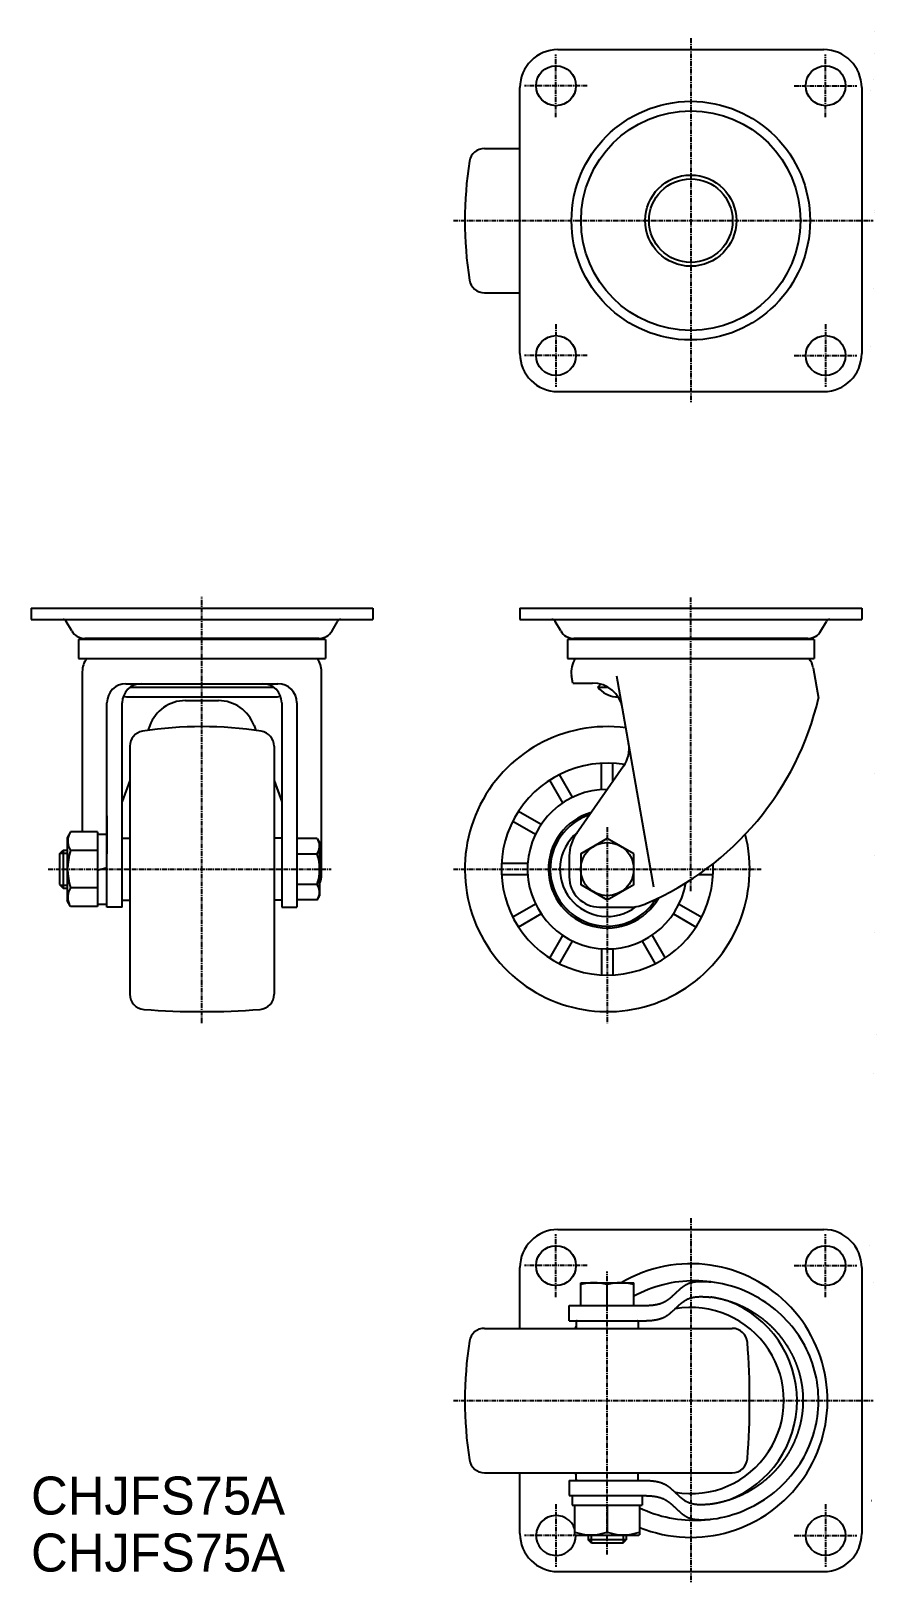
# Model space of a CAD drawing. Extents: x -2184 to -1961, y -355 to 53.
import ezdxf

# ---------------------------------------------------------------- set-up
doc = ezdxf.new("R2010")
doc.units = 0
doc.linetypes.add('CENTER', pattern=[2, 1.25, -0.25, 0.25, -0.25])
doc.layers.get('0').update_dxf_attribs({"linetype": 'CONTINUOUS'})
doc.layers.add('CENTER', color=1, linetype='CENTER')

msp = doc.modelspace()

# ---------------------------------------------------------------- texts
at = {"color": 7, "linetype": 'CONTINUOUS'}
for p in [(-2183.56, -336.95), (-2183.56, -351.95)]:
    msp.add_text('CHJFS75A', height=10, dxfattribs=at).set_placement(p)

# ---------------------------------------------------------------- linework, layer by layer
at = {"color": 7, "linetype": 'CONTINUOUS'}
for p, q in [((-2044.83, 48.54), (-1974.83, 48.54)), ((-2054.83, -31.46), (-2054.83, 38.54)), ((-1964.83, 38.54), (-1964.83, -31.46)), ((-2064.15, 22.54), (-2054.83, 22.54)), ((-2064.15, -15.46), (-2054.83, -15.46)), ((-2044.83, -41.46), (-1974.83, -41.46)), ((-2183.56, -98.41), (-2093.56, -98.41)), ((-2183.56, -98.41), (-2183.56, -101.41)), ((-2183.56, -101.41), (-2093.56, -101.41)), ((-2172.83, -104.41), (-2174.28, -101.91)), ((-2104.3, -104.41), (-2102.85, -101.91)), ((-2093.56, -98.41), (-2093.56, -101.41)), ((-2054.83, -98.41), (-1964.83, -98.41)), ((-2054.83, -98.41), (-2054.83, -101.41)), ((-2054.83, -101.41), (-1964.83, -101.41)), ((-2044.09, -104.41), (-2045.54, -101.91)), ((-1975.56, -104.41), (-1974.12, -101.91)), ((-1964.83, -98.41), (-1964.83, -101.41)), ((-2106.06, -106.69), (-2171.07, -106.69)), ((-2171.07, -106.69), (-2171.07, -111.69)), ((-2107.76, -106.41), (-2169.37, -106.41)), ((-2166.28, -106.41), (-2166.57, -106.69)), ((-2110.84, -106.41), (-2110.56, -106.69)), ((-2106.06, -106.69), (-2106.06, -111.69)), ((-1977.32, -106.69), (-2042.33, -106.69)), ((-2042.33, -106.69), (-2042.33, -111.69)), ((-1979.02, -106.41), (-2040.63, -106.41)), ((-2037.55, -106.41), (-2037.83, -106.69)), ((-1982.11, -106.41), (-1981.82, -106.69)), ((-1977.32, -106.69), (-1977.32, -111.69)), ((-2171.07, -111.69), (-2106.06, -111.69)), ((-2042.33, -111.69), (-1977.32, -111.69)), ((-1977.62, -114.11), (-1976.2, -122.15)), ((-2170.06, -115.15), (-2170.06, -157.3)), ((-2158.56, -118.32), (-2118.56, -118.32)), ((-2107.06, -168.48), (-2107.06, -115.15)), ((-2040.88, -118.15), (-2041.22, -116.19)), ((-2040.88, -118.15), (-2035.71, -118.15)), ((-2019.53, -171.82), (-2029.32, -116.29)), ((-2157.61, -121.81), (-2119.51, -121.81)), ((-2157.48, -119.26), (-2119.65, -119.26)), ((-2034.33, -119.26), (-2033.52, -118.46)), ((-2034.33, -119.26), (-2033.83, -119.76)), ((-2034.33, -119.26), (-2031.64, -119.26)), ((-2163.56, -177.11), (-2163.56, -123.32)), ((-2159.56, -177.11), (-2159.56, -123.32)), ((-2142.91, -122.76), (-2134.22, -122.76)), ((-2117.56, -123.32), (-2117.56, -177.11)), ((-2113.56, -123.32), (-2113.56, -177.11)), ((-2152.3, -129.34), (-2152.77, -130.63)), ((-2124.82, -129.34), (-2124.36, -130.63)), ((-2157.56, -134.79), (-2157.56, -200.04)), ((-2119.56, -134.79), (-2119.56, -200.04)), ((-2044.47, -142.21), (-2041.03, -148.18)), ((-2027.52, -140.03), (-2040.02, -157.88)), ((-2033.33, -146.17), (-2033.33, -139.26)), ((-2030.33, -144.03), (-2030.33, -139.26)), ((-2157.56, -143.8), (-2159.56, -149.29)), ((-2119.56, -143.8), (-2117.56, -149.29)), ((-2119.56, -143.88), (-2117.56, -149.38)), ((-2047.07, -143.71), (-2043.63, -149.68)), ((-2163.56, -153.11), (-2163.56, -163.11)), ((-2056.73, -154.46), (-2050.76, -157.91)), ((-2055.23, -151.87), (-2049.26, -155.31)), ((-2173.16, -157.3), (-2174.06, -158.86)), ((-2174.06, -158.86), (-2174.06, -175.36)), ((-2166.06, -157.3), (-2173.16, -157.3)), ((-2166.06, -157.3), (-2166.06, -176.93)), ((-2166.06, -157.91), (-2163.56, -157.91)), ((-2159.36, -158.96), (-2157.56, -158.96)), ((-2159.36, -158.96), (-2157.56, -158.96)), ((-2117.76, -158.96), (-2119.56, -158.96)), ((-2117.76, -158.96), (-2119.56, -158.96)), ((-2108.19, -159.03), (-2113.56, -159.03)), ((-2108.19, -159.03), (-2107.56, -160.11)), ((-2176.06, -163.11), (-2175.06, -162.11)), ((-2176.06, -163.11), (-2176.06, -171.11)), ((-2175.06, -162.11), (-2175.06, -172.11)), ((-2175.06, -162.11), (-2174.06, -162.11)), ((-2166.06, -162.2), (-2173.16, -162.2)), ((-2113.56, -163.07), (-2108.19, -163.07)), ((-2107.56, -160.11), (-2107.56, -174.11)), ((-2163.56, -166.78), (-2166.06, -167.45)), ((-2052.77, -165.61), (-2059.68, -165.61)), ((-2041.83, -163.62), (-2041.83, -169.11)), ((-2176.06, -171.11), (-2175.06, -172.11)), ((-2108.19, -171.15), (-2113.56, -171.15)), ((-2052.77, -168.61), (-2059.68, -168.61)), ((-2003.97, -168.61), (-2007.93, -168.61)), ((-2175.06, -172.11), (-2174.06, -172.11)), ((-2173.16, -176.93), (-2174.06, -175.36)), ((-2166.06, -172.02), (-2173.16, -172.02)), ((-2159.36, -175.26), (-2157.56, -175.26)), ((-2117.76, -175.26), (-2119.56, -175.26)), ((-2108.19, -175.19), (-2113.56, -175.19)), ((-2108.19, -175.19), (-2107.56, -174.11)), ((-2166.06, -176.93), (-2173.16, -176.93)), ((-2166.06, -176.31), (-2163.56, -176.31)), ((-2159.56, -177.11), (-2163.56, -177.11)), ((-2117.56, -177.11), (-2113.56, -177.11)), ((-2050.76, -176.31), (-2056.73, -179.76)), ((-2049.26, -178.91), (-2055.23, -182.36)), ((-2033.83, -177.11), (-2025.83, -177.11)), ((-2014.39, -178.91), (-2008.42, -182.36)), ((-2012.89, -176.31), (-2006.92, -179.76)), ((-2043.63, -184.55), (-2047.07, -190.52)), ((-2041.03, -186.05), (-2044.47, -192.02)), ((-2022.63, -186.05), (-2019.18, -192.02)), ((-2020.03, -184.55), (-2016.58, -190.52)), ((-2033.33, -188.06), (-2033.33, -194.96)), ((-2030.33, -188.06), (-2030.33, -194.96)), ((-2044.83, -261.95), (-1974.83, -261.95)), ((-2054.83, -287.95), (-2054.83, -271.95)), ((-1964.83, -271.95), (-1964.83, -341.95)), ((-2038.83, -275.95), (-2024.83, -275.95)), ((-2038.83, -275.95), (-2024.83, -275.95)), ((-2038.83, -281.95), (-2038.83, -275.95)), ((-2031.83, -281.95), (-2031.83, -276.38)), ((-2024.83, -281.95), (-2024.83, -275.95)), ((-2041.83, -281.95), (-2023.24, -281.95)), ((-2041.83, -285.95), (-2041.83, -281.95)), ((-2064.15, -287.95), (-1998.9, -287.95)), ((-2041.83, -285.95), (-2023.24, -285.95)), ((-2039.98, -286.15), (-2039.98, -287.95)), ((-2023.68, -286.15), (-2023.68, -287.95)), ((-2064.15, -325.95), (-1998.9, -325.95)), ((-2054.83, -341.95), (-2054.83, -325.95)), ((-2039.98, -327.75), (-2039.98, -325.95)), ((-2023.68, -327.75), (-2023.68, -325.95)), ((-2041.83, -327.95), (-2023.24, -327.95)), ((-2041.83, -327.95), (-2041.83, -331.95)), ((-2041.83, -331.95), (-2023.24, -331.95)), ((-2041.03, -331.95), (-2041.03, -334.45)), ((-2041.03, -334.45), (-2022.63, -334.45)), ((-2040.33, -342.3), (-2040.33, -334.45)), ((-2031.83, -334.45), (-2031.83, -341.54)), ((-2023.33, -334.45), (-2023.33, -342.3)), ((-2022.63, -331.95), (-2022.63, -334.45)), ((-2040.08, -342.45), (-2040.33, -342.3)), ((-2023.58, -342.45), (-2040.08, -342.45)), ((-2036.83, -342.45), (-2036.83, -343.57)), ((-2026.83, -342.45), (-2026.83, -343.57)), ((-2023.58, -342.45), (-2023.33, -342.3)), ((-2026.83, -343.57), (-2036.83, -343.57)), ((-2035.95, -344.45), (-2036.83, -343.57)), ((-2027.7, -344.45), (-2035.95, -344.45)), ((-2027.7, -344.45), (-2026.83, -343.57)), ((-2044.83, -351.95), (-1974.83, -351.95))]:
    msp.add_line(p, q, dxfattribs=at)
at = {"color": 3, "linetype": 'CONTINUOUS'}
for p, q in [((-2175.88, -162.92), (-2174.06, -162.92)), ((-2175.88, -171.3), (-2174.06, -171.3)), ((-2036.01, -344.39), (-2036.01, -342.45)), ((-2027.64, -342.45), (-2027.64, -344.39))]:
    msp.add_line(p, q, dxfattribs=at)
at = {"color": 7, "linetype": 'CONTINUOUS'}
msp.add_lwpolyline([(-2024.83, -163.07), (-2031.83, -159.03), (-2038.83, -163.07), (-2038.83, -171.15), (-2031.83, -175.19), (-2024.83, -171.15)], close=True, dxfattribs=at)
msp.add_polyline3d([(-2023.33, -335.17, 0), (-2022.38, -335.6, 0), (-2021.42, -336.01, 0), (-2020.45, -336.39, 0), (-2019.46, -336.73, 0), (-2018.46, -337.05, 0), (-2017.46, -337.33, 0), (-2016.44, -337.59, 0), (-2015.42, -337.81, 0), (-2014.39, -338, 0), (-2013.35, -338.16, 0), (-2012.31, -338.28, 0), (-2011.27, -338.37, 0), (-2010.22, -338.44, 0), (-2009.17, -338.46, 0), (-2008.13, -338.46, 0), (-2007.08, -338.42, 0), (-2006.03, -338.35, 0), (-2004.99, -338.25, 0), (-2003.95, -338.11, 0), (-2002.91, -337.95, 0), (-2001.89, -337.75, 0), (-2000.87, -337.52, 0), (-1999.85, -337.25, 0), (-1998.85, -336.96, 0), (-1997.86, -336.63, 0), (-1996.87, -336.28, 0), (-1995.9, -335.89, 0), (-1994.95, -335.48, 0), (-1994.01, -335.03, 0), (-1993.08, -334.56, 0), (-1992.17, -334.05, 0), (-1991.28, -333.52, 0), (-1990.4, -332.96, 0), (-1989.55, -332.38, 0), (-1988.71, -331.77, 0), (-1987.89, -331.13, 0), (-1987.1, -330.47, 0), (-1986.33, -329.78, 0), (-1985.58, -329.07, 0), (-1984.86, -328.33, 0), (-1984.16, -327.58, 0), (-1983.48, -326.8, 0), (-1982.84, -326.01, 0), (-1982.22, -325.19, 0), (-1981.62, -324.35, 0), (-1981.06, -323.5, 0), (-1980.52, -322.63, 0), (-1980.02, -321.74, 0), (-1979.54, -320.84, 0), (-1979.09, -319.92, 0), (-1978.67, -318.99, 0), (-1978.29, -318.05, 0), (-1977.94, -317.09, 0), (-1977.61, -316.13, 0), (-1977.33, -315.15, 0), (-1977.07, -314.17, 0), (-1976.84, -313.18, 0), (-1976.65, -312.19, 0), (-1976.5, -311.18, 0), (-1976.37, -310.18, 0), (-1976.28, -309.17, 0), (-1976.22, -308.15, 0), (-1976.2, -307.14, 0), (-1976.21, -306.13, 0), (-1976.26, -305.12, 0), (-1976.33, -304.1, 0), (-1976.44, -303.1, 0), (-1976.59, -302.09, 0), (-1976.77, -301.09, 0), (-1976.98, -300.1, 0), (-1977.22, -299.12, 0), (-1977.5, -298.14, 0), (-1977.81, -297.17, 0), (-1978.15, -296.21, 0), (-1978.52, -295.26, 0), (-1978.93, -294.33, 0), (-1979.36, -293.41, 0), (-1979.83, -292.5, 0), (-1980.33, -291.61, 0), (-1980.85, -290.73, 0), (-1981.4, -289.87, 0), (-1981.99, -289.02, 0), (-1982.6, -288.2, 0), (-1983.23, -287.39, 0), (-1983.9, -286.61, 0), (-1984.59, -285.85, 0), (-1985.3, -285.11, 0), (-1986.04, -284.38, 0), (-1986.8, -283.69, 0), (-1987.59, -283.02, 0), (-1988.4, -282.37, 0), (-1989.22, -281.75, 0), (-1990.07, -281.15, 0), (-1990.94, -280.58, 0), (-1991.83, -280.04, 0), (-1992.73, -279.53, 0), (-1993.65, -279.04, 0), (-1994.59, -278.59, 0), (-1995.54, -278.16, 0), (-1996.5, -277.76, 0), (-1997.48, -277.39, 0), (-1998.47, -277.06, 0), (-1999.47, -276.75, 0), (-2000.48, -276.48, 0), (-2001.5, -276.24, 0), (-2002.52, -276.02, 0), (-2003.55, -275.84, 0), (-2004.59, -275.7, 0), (-2005.63, -275.58, 0), (-2006.68, -275.5, 0), (-2007.73, -275.45, 0), (-2008.77, -275.43, 0), (-2009.82, -275.45, 0), (-2010.87, -275.5, 0), (-2011.92, -275.58, 0), (-2012.96, -275.69, 0), (-2014, -275.83, 0), (-2015.03, -276.01, 0), (-2016.05, -276.22, 0), (-2017.07, -276.46, 0), (-2018.08, -276.74, 0), (-2019.08, -277.04, 0), (-2020.07, -277.37, 0), (-2021.05, -277.74, 0), (-2022.02, -278.13, 0), (-2022.97, -278.56, 0), (-2023.91, -279.02, 0), (-2024.83, -279.5, 0)], dxfattribs=at)
at = {"color": 7}
for points in [[(-2023.24, -281.95, 0), (-2023.13, -281.95, 0), (-2023.01, -281.95, 0), (-2022.9, -281.95, 0), (-2022.79, -281.95, 0), (-2022.68, -281.94, 0), (-2022.56, -281.94, 0), (-2022.45, -281.94, 0), (-2022.34, -281.94, 0), (-2022.23, -281.94, 0), (-2022.11, -281.94, 0), (-2022, -281.94, 0), (-2021.89, -281.93, 0), (-2021.78, -281.93, 0), (-2021.67, -281.93, 0), (-2021.55, -281.93, 0), (-2021.44, -281.92, 0), (-2021.33, -281.92, 0), (-2021.22, -281.91, 0), (-2021.11, -281.91, 0), (-2021, -281.9, 0), (-2020.89, -281.9, 0), (-2020.78, -281.89, 0), (-2020.67, -281.88, 0), (-2020.56, -281.88, 0), (-2020.45, -281.87, 0), (-2020.34, -281.86, 0), (-2020.23, -281.85, 0), (-2020.12, -281.84, 0), (-2020.02, -281.83, 0), (-2019.91, -281.82, 0), (-2019.8, -281.81, 0), (-2019.69, -281.79, 0), (-2019.59, -281.78, 0), (-2019.48, -281.76, 0), (-2019.37, -281.75, 0), (-2019.27, -281.73, 0), (-2019.16, -281.71, 0), (-2019.06, -281.7, 0), (-2018.95, -281.68, 0), (-2018.85, -281.66, 0), (-2018.74, -281.64, 0), (-2018.64, -281.61, 0), (-2018.54, -281.59, 0), (-2018.43, -281.57, 0), (-2018.33, -281.54, 0), (-2018.23, -281.51, 0), (-2018.13, -281.49, 0), (-2018.03, -281.46, 0), (-2017.93, -281.43, 0), (-2017.83, -281.4, 0), (-2017.73, -281.37, 0), (-2017.63, -281.33, 0), (-2017.53, -281.3, 0), (-2017.43, -281.26, 0), (-2017.34, -281.22, 0), (-2017.24, -281.18, 0), (-2017.15, -281.14, 0), (-2017.05, -281.1, 0), (-2016.96, -281.06, 0), (-2016.86, -281.01, 0), (-2016.77, -280.97, 0), (-2016.68, -280.92, 0), (-2016.58, -280.87, 0), (-2016.49, -280.82, 0), (-2016.4, -280.77, 0), (-2016.31, -280.71, 0), (-2016.22, -280.66, 0), (-2016.13, -280.6, 0), (-2016.05, -280.54, 0), (-2015.96, -280.48, 0), (-2015.87, -280.42, 0), (-2015.78, -280.36, 0), (-2015.7, -280.3, 0), (-2015.61, -280.24, 0), (-2015.53, -280.17, 0), (-2015.44, -280.1, 0), (-2015.36, -280.04, 0), (-2015.27, -279.97, 0), (-2015.19, -279.9, 0), (-2015.11, -279.83, 0), (-2015.02, -279.76, 0), (-2014.94, -279.69, 0), (-2014.86, -279.62, 0), (-2014.78, -279.55, 0), (-2014.69, -279.48, 0), (-2014.61, -279.4, 0), (-2014.53, -279.33, 0), (-2014.45, -279.25, 0), (-2014.37, -279.18, 0), (-2014.29, -279.11, 0), (-2014.21, -279.03, 0), (-2014.13, -278.95, 0), (-2014.05, -278.88, 0), (-2013.97, -278.8, 0), (-2013.89, -278.73, 0), (-2013.81, -278.65, 0), (-2013.72, -278.58, 0), (-2013.64, -278.5, 0), (-2013.56, -278.43, 0), (-2013.48, -278.35, 0), (-2013.4, -278.27, 0), (-2013.32, -278.2, 0), (-2013.24, -278.12, 0), (-2013.16, -278.05, 0), (-2013.08, -277.98, 0), (-2013, -277.9, 0), (-2012.92, -277.83, 0), (-2012.84, -277.76, 0), (-2012.76, -277.69, 0), (-2012.67, -277.61, 0), (-2012.59, -277.54, 0), (-2012.51, -277.47, 0), (-2012.43, -277.4, 0), (-2012.34, -277.33, 0), (-2012.26, -277.27, 0), (-2012.18, -277.2, 0), (-2012.09, -277.13, 0), (-2012.01, -277.07, 0), (-2011.92, -277.01, 0), (-2011.84, -276.94, 0), (-2011.75, -276.88, 0), (-2011.67, -276.82, 0), (-2011.58, -276.76, 0), (-2011.49, -276.7, 0), (-2011.41, -276.65, 0), (-2011.32, -276.59, 0), (-2011.23, -276.54, 0), (-2011.14, -276.49, 0), (-2011.05, -276.43, 0), (-2010.96, -276.38, 0), (-2010.87, -276.34, 0), (-2010.78, -276.29, 0), (-2010.68, -276.25, 0), (-2010.59, -276.2, 0), (-2010.5, -276.16, 0), (-2010.4, -276.12, 0), (-2010.31, -276.08, 0), (-2010.21, -276.05, 0), (-2010.11, -276.01, 0), (-2010.02, -275.98, 0), (-2009.92, -275.95, 0), (-2009.82, -275.92, 0), (-2009.72, -275.89, 0), (-2009.62, -275.87, 0), (-2009.52, -275.84, 0), (-2009.42, -275.82, 0), (-2009.32, -275.8, 0), (-2009.22, -275.77, 0), (-2009.12, -275.75, 0), (-2009.01, -275.74, 0), (-2008.91, -275.72, 0), (-2008.81, -275.7, 0), (-2008.7, -275.69, 0), (-2008.6, -275.67, 0), (-2008.49, -275.66, 0), (-2008.39, -275.65, 0), (-2008.28, -275.64, 0), (-2008.17, -275.63, 0), (-2008.07, -275.62, 0), (-2007.96, -275.61, 0), (-2007.85, -275.61, 0), (-2007.74, -275.6, 0), (-2007.64, -275.6, 0), (-2007.53, -275.59, 0), (-2007.42, -275.59, 0), (-2007.31, -275.59, 0), (-2007.2, -275.59, 0), (-2007.09, -275.59, 0), (-2006.98, -275.59, 0), (-2006.87, -275.59, 0), (-2006.76, -275.59, 0), (-2006.65, -275.59, 0), (-2006.53, -275.6, 0), (-2006.42, -275.6, 0), (-2006.31, -275.6, 0), (-2006.2, -275.61, 0), (-2006.09, -275.61, 0), (-2005.98, -275.62, 0), (-2005.86, -275.62, 0), (-2005.75, -275.63, 0), (-2005.64, -275.63, 0), (-2005.52, -275.64, 0), (-2005.41, -275.65, 0), (-2005.3, -275.65, 0), (-2005.19, -275.66, 0), (-2005.07, -275.67, 0), (-2004.96, -275.68, 0), (-2004.85, -275.68, 0), (-2004.73, -275.69, 0), (-2004.62, -275.7, 0), (-2004.51, -275.71, 0)], [(-2023.24, -285.95, 0), (-2023.13, -285.95, 0), (-2023.01, -285.95, 0), (-2022.9, -285.95, 0), (-2022.79, -285.95, 0), (-2022.68, -285.94, 0), (-2022.56, -285.94, 0), (-2022.45, -285.94, 0), (-2022.34, -285.94, 0), (-2022.23, -285.94, 0), (-2022.12, -285.94, 0), (-2022.01, -285.94, 0), (-2021.89, -285.93, 0), (-2021.78, -285.93, 0), (-2021.67, -285.93, 0), (-2021.56, -285.93, 0), (-2021.45, -285.92, 0), (-2021.34, -285.92, 0), (-2021.23, -285.91, 0), (-2021.12, -285.91, 0), (-2021.01, -285.9, 0), (-2020.9, -285.9, 0), (-2020.79, -285.89, 0), (-2020.68, -285.88, 0), (-2020.57, -285.88, 0), (-2020.46, -285.87, 0), (-2020.35, -285.86, 0), (-2020.24, -285.85, 0), (-2020.13, -285.84, 0), (-2020.03, -285.83, 0), (-2019.92, -285.82, 0), (-2019.81, -285.81, 0), (-2019.7, -285.8, 0), (-2019.6, -285.78, 0), (-2019.49, -285.77, 0), (-2019.39, -285.75, 0), (-2019.28, -285.74, 0), (-2019.17, -285.72, 0), (-2019.07, -285.7, 0), (-2018.97, -285.68, 0), (-2018.86, -285.66, 0), (-2018.76, -285.64, 0), (-2018.65, -285.62, 0), (-2018.55, -285.6, 0), (-2018.45, -285.57, 0), (-2018.35, -285.55, 0), (-2018.25, -285.52, 0), (-2018.15, -285.49, 0), (-2018.04, -285.46, 0), (-2017.94, -285.44, 0), (-2017.85, -285.4, 0), (-2017.75, -285.37, 0), (-2017.65, -285.34, 0), (-2017.55, -285.3, 0), (-2017.45, -285.27, 0), (-2017.36, -285.23, 0), (-2017.26, -285.19, 0), (-2017.17, -285.15, 0), (-2017.07, -285.11, 0), (-2016.98, -285.07, 0), (-2016.88, -285.02, 0), (-2016.79, -284.98, 0), (-2016.7, -284.93, 0), (-2016.61, -284.88, 0), (-2016.51, -284.83, 0), (-2016.42, -284.78, 0), (-2016.33, -284.73, 0), (-2016.24, -284.67, 0), (-2016.16, -284.61, 0), (-2016.07, -284.56, 0), (-2015.98, -284.5, 0), (-2015.89, -284.44, 0), (-2015.81, -284.38, 0), (-2015.72, -284.31, 0), (-2015.64, -284.25, 0), (-2015.55, -284.19, 0), (-2015.47, -284.12, 0), (-2015.38, -284.05, 0), (-2015.3, -283.99, 0), (-2015.21, -283.92, 0), (-2015.13, -283.85, 0), (-2015.05, -283.78, 0), (-2014.97, -283.71, 0), (-2014.88, -283.64, 0), (-2014.8, -283.57, 0), (-2014.72, -283.5, 0), (-2014.64, -283.42, 0), (-2014.56, -283.35, 0), (-2014.48, -283.27, 0), (-2014.4, -283.2, 0), (-2014.32, -283.13, 0), (-2014.24, -283.05, 0), (-2014.15, -282.98, 0), (-2014.07, -282.9, 0), (-2013.99, -282.83, 0), (-2013.91, -282.75, 0), (-2013.83, -282.68, 0), (-2013.75, -282.6, 0), (-2013.67, -282.52, 0), (-2013.59, -282.45, 0), (-2013.51, -282.37, 0), (-2013.43, -282.3, 0), (-2013.35, -282.22, 0), (-2013.27, -282.15, 0), (-2013.19, -282.07, 0), (-2013.11, -282, 0), (-2013.03, -281.93, 0), (-2012.95, -281.85, 0), (-2012.87, -281.78, 0), (-2012.79, -281.71, 0), (-2012.71, -281.64, 0), (-2012.63, -281.57, 0), (-2012.54, -281.5, 0), (-2012.46, -281.43, 0), (-2012.38, -281.36, 0), (-2012.3, -281.29, 0), (-2012.21, -281.22, 0), (-2012.13, -281.16, 0), (-2012.05, -281.09, 0), (-2011.96, -281.03, 0), (-2011.88, -280.97, 0), (-2011.79, -280.9, 0), (-2011.71, -280.84, 0), (-2011.62, -280.78, 0), (-2011.53, -280.73, 0), (-2011.45, -280.67, 0), (-2011.36, -280.61, 0), (-2011.27, -280.56, 0), (-2011.18, -280.51, 0), (-2011.09, -280.46, 0), (-2011, -280.41, 0), (-2010.91, -280.36, 0), (-2010.82, -280.31, 0), (-2010.73, -280.27, 0), (-2010.64, -280.22, 0), (-2010.54, -280.18, 0), (-2010.45, -280.14, 0), (-2010.35, -280.11, 0), (-2010.26, -280.07, 0), (-2010.16, -280.03, 0), (-2010.07, -280, 0), (-2009.97, -279.97, 0), (-2009.87, -279.94, 0), (-2009.77, -279.91, 0), (-2009.67, -279.88, 0), (-2009.57, -279.86, 0), (-2009.47, -279.83, 0), (-2009.37, -279.81, 0), (-2009.27, -279.79, 0), (-2009.17, -279.77, 0), (-2009.07, -279.75, 0), (-2008.96, -279.74, 0), (-2008.86, -279.72, 0), (-2008.76, -279.7, 0), (-2008.65, -279.69, 0), (-2008.55, -279.68, 0), (-2008.44, -279.67, 0), (-2008.34, -279.66, 0), (-2008.23, -279.65, 0), (-2008.13, -279.64, 0), (-2008.02, -279.63, 0), (-2007.91, -279.63, 0), (-2007.8, -279.62, 0), (-2007.7, -279.62, 0), (-2007.59, -279.61, 0), (-2007.48, -279.61, 0), (-2007.37, -279.61, 0), (-2007.26, -279.61, 0), (-2007.15, -279.61, 0), (-2007.04, -279.61, 0), (-2006.93, -279.61, 0), (-2006.82, -279.61, 0), (-2006.71, -279.61, 0), (-2006.6, -279.62, 0), (-2006.49, -279.62, 0), (-2006.38, -279.62, 0), (-2006.27, -279.63, 0), (-2006.15, -279.63, 0), (-2006.04, -279.64, 0), (-2005.93, -279.64, 0), (-2005.82, -279.65, 0), (-2005.71, -279.66, 0), (-2005.59, -279.66, 0), (-2005.48, -279.67, 0), (-2005.37, -279.68, 0), (-2005.26, -279.69, 0), (-2005.14, -279.69, 0), (-2005.03, -279.7, 0), (-2004.92, -279.71, 0), (-2004.8, -279.72, 0), (-2004.69, -279.73, 0), (-2004.58, -279.74, 0)], [(-2004.58, -334.16, 0), (-2004.48, -334.15, 0), (-2004.37, -334.13, 0), (-2004.27, -334.12, 0), (-2004.16, -334.1, 0), (-2004.06, -334.08, 0), (-2003.95, -334.06, 0), (-2003.85, -334.05, 0), (-2003.74, -334.03, 0), (-2003.64, -334.01, 0), (-2003.53, -333.99, 0), (-2003.43, -333.97, 0), (-2003.32, -333.95, 0), (-2003.22, -333.93, 0), (-2003.11, -333.91, 0), (-2003.01, -333.89, 0), (-2002.9, -333.87, 0), (-2002.8, -333.85, 0), (-2002.7, -333.83, 0), (-2002.59, -333.81, 0), (-2002.49, -333.78, 0), (-2002.38, -333.76, 0), (-2002.28, -333.74, 0), (-2002.18, -333.71, 0), (-2002.07, -333.69, 0), (-2001.97, -333.67, 0), (-2001.87, -333.64, 0), (-2001.76, -333.62, 0), (-2001.66, -333.59, 0), (-2001.56, -333.56, 0), (-2001.45, -333.54, 0), (-2001.35, -333.51, 0), (-2001.25, -333.49, 0), (-2001.14, -333.46, 0), (-2001.04, -333.43, 0), (-2000.94, -333.4, 0), (-2000.84, -333.37, 0), (-2000.73, -333.35, 0), (-2000.63, -333.32, 0), (-2000.53, -333.29, 0), (-2000.43, -333.26, 0), (-2000.33, -333.23, 0), (-2000.22, -333.2, 0), (-2000.12, -333.17, 0), (-2000.02, -333.13, 0), (-1999.92, -333.1, 0), (-1999.82, -333.07, 0), (-1999.72, -333.04, 0), (-1999.62, -333.01, 0), (-1999.52, -332.97, 0), (-1999.41, -332.94, 0), (-1999.31, -332.9, 0), (-1999.21, -332.87, 0), (-1999.11, -332.84, 0), (-1999.01, -332.8, 0), (-1998.91, -332.77, 0), (-1998.81, -332.73, 0), (-1998.71, -332.69, 0), (-1998.61, -332.66, 0), (-1998.51, -332.62, 0), (-1998.42, -332.58, 0), (-1998.32, -332.55, 0), (-1998.22, -332.51, 0), (-1998.12, -332.47, 0), (-1998.02, -332.43, 0), (-1997.92, -332.39, 0), (-1997.82, -332.36, 0), (-1997.72, -332.31, 0), (-1997.63, -332.27, 0), (-1997.53, -332.24, 0), (-1997.43, -332.19, 0), (-1997.33, -332.15, 0), (-1997.24, -332.11, 0), (-1997.14, -332.07, 0), (-1997.04, -332.03, 0), (-1996.94, -331.99, 0), (-1996.85, -331.94, 0), (-1996.75, -331.9, 0), (-1996.65, -331.86, 0), (-1996.56, -331.81, 0), (-1996.46, -331.77, 0), (-1996.37, -331.73, 0), (-1996.27, -331.68, 0), (-1996.17, -331.63, 0), (-1996.08, -331.59, 0), (-1995.98, -331.54, 0), (-1995.89, -331.5, 0), (-1995.79, -331.45, 0), (-1995.7, -331.4, 0), (-1995.6, -331.36, 0), (-1995.51, -331.31, 0), (-1995.42, -331.26, 0), (-1995.32, -331.21, 0), (-1995.23, -331.17, 0), (-1995.13, -331.12, 0), (-1995.04, -331.07, 0), (-1994.95, -331.02, 0), (-1994.85, -330.97, 0), (-1994.76, -330.92, 0), (-1994.67, -330.87, 0), (-1994.58, -330.82, 0), (-1994.48, -330.77, 0), (-1994.39, -330.71, 0), (-1994.3, -330.66, 0), (-1994.21, -330.61, 0), (-1994.12, -330.56, 0), (-1994.03, -330.51, 0), (-1993.94, -330.45, 0), (-1993.84, -330.4, 0), (-1993.75, -330.35, 0), (-1993.66, -330.29, 0), (-1993.57, -330.24, 0), (-1993.48, -330.18, 0), (-1993.39, -330.13, 0), (-1993.3, -330.07, 0), (-1993.21, -330.02, 0), (-1993.13, -329.96, 0), (-1993.04, -329.9, 0), (-1992.95, -329.85, 0), (-1992.86, -329.79, 0), (-1992.77, -329.74, 0), (-1992.68, -329.68, 0), (-1992.6, -329.62, 0), (-1992.51, -329.56, 0), (-1992.42, -329.5, 0), (-1992.33, -329.44, 0), (-1992.25, -329.38, 0), (-1992.16, -329.33, 0), (-1992.07, -329.27, 0), (-1991.99, -329.21, 0), (-1991.9, -329.15, 0), (-1991.82, -329.08, 0), (-1991.73, -329.02, 0), (-1991.65, -328.96, 0), (-1991.56, -328.9, 0), (-1991.48, -328.84, 0), (-1991.39, -328.78, 0), (-1991.31, -328.71, 0), (-1991.22, -328.65, 0), (-1991.14, -328.59, 0), (-1991.06, -328.53, 0), (-1990.97, -328.46, 0), (-1990.89, -328.4, 0), (-1990.81, -328.33, 0), (-1990.73, -328.27, 0), (-1990.64, -328.2, 0), (-1990.56, -328.14, 0), (-1990.48, -328.07, 0), (-1990.4, -328.01, 0), (-1990.32, -327.94, 0), (-1990.24, -327.88, 0), (-1990.16, -327.81, 0), (-1990.07, -327.74, 0), (-1989.99, -327.68, 0), (-1989.91, -327.61, 0), (-1989.84, -327.54, 0), (-1989.76, -327.47, 0), (-1989.68, -327.4, 0), (-1989.6, -327.34, 0), (-1989.52, -327.27, 0), (-1989.44, -327.2, 0), (-1989.36, -327.13, 0), (-1989.29, -327.06, 0), (-1989.21, -326.99, 0), (-1989.13, -326.92, 0), (-1989.05, -326.85, 0), (-1988.98, -326.78, 0), (-1988.9, -326.71, 0), (-1988.82, -326.64, 0), (-1988.75, -326.56, 0), (-1988.67, -326.49, 0), (-1988.6, -326.42, 0), (-1988.52, -326.35, 0), (-1988.45, -326.28, 0), (-1988.37, -326.2, 0), (-1988.3, -326.13, 0), (-1988.23, -326.06, 0), (-1988.15, -325.98, 0), (-1988.08, -325.91, 0), (-1988.01, -325.84, 0), (-1987.93, -325.76, 0), (-1987.86, -325.69, 0), (-1987.79, -325.61, 0), (-1987.72, -325.54, 0), (-1987.64, -325.46, 0), (-1987.57, -325.39, 0), (-1987.5, -325.31, 0), (-1987.43, -325.23, 0), (-1987.36, -325.16, 0), (-1987.29, -325.08, 0), (-1987.22, -325, 0), (-1987.15, -324.93, 0), (-1987.08, -324.85, 0), (-1987.01, -324.77, 0), (-1986.95, -324.69, 0), (-1986.88, -324.62, 0), (-1986.81, -324.54, 0), (-1986.74, -324.46, 0), (-1986.67, -324.38, 0), (-1986.61, -324.3, 0), (-1986.54, -324.22, 0), (-1986.47, -324.14, 0), (-1986.41, -324.06, 0), (-1986.34, -323.98, 0), (-1986.28, -323.9, 0), (-1986.21, -323.82, 0), (-1986.15, -323.74, 0), (-1986.08, -323.66, 0), (-1986.02, -323.58, 0), (-1985.95, -323.5, 0), (-1985.89, -323.42, 0), (-1985.83, -323.33, 0), (-1985.76, -323.25, 0), (-1985.7, -323.17, 0), (-1985.64, -323.09, 0), (-1985.58, -323, 0), (-1985.51, -322.92, 0), (-1985.45, -322.84, 0), (-1985.39, -322.76, 0), (-1985.33, -322.67, 0), (-1985.27, -322.59, 0), (-1985.21, -322.5, 0), (-1985.15, -322.42, 0), (-1985.09, -322.34, 0), (-1985.03, -322.25, 0), (-1984.97, -322.17, 0), (-1984.92, -322.08, 0), (-1984.86, -322, 0), (-1984.8, -321.91, 0), (-1984.74, -321.82, 0), (-1984.69, -321.74, 0), (-1984.63, -321.65, 0), (-1984.57, -321.57, 0), (-1984.52, -321.48, 0), (-1984.46, -321.39, 0), (-1984.4, -321.31, 0), (-1984.35, -321.22, 0), (-1984.29, -321.13, 0), (-1984.24, -321.05, 0), (-1984.19, -320.96, 0), (-1984.13, -320.87, 0), (-1984.08, -320.78, 0), (-1984.03, -320.69, 0), (-1983.97, -320.61, 0), (-1983.92, -320.52, 0), (-1983.87, -320.43, 0), (-1983.82, -320.34, 0), (-1983.77, -320.25, 0), (-1983.71, -320.16, 0), (-1983.66, -320.07, 0), (-1983.61, -319.98, 0), (-1983.56, -319.89, 0), (-1983.51, -319.8, 0), (-1983.47, -319.71, 0), (-1983.42, -319.62, 0), (-1983.37, -319.53, 0), (-1983.32, -319.44, 0), (-1983.27, -319.35, 0), (-1983.22, -319.26, 0), (-1983.18, -319.17, 0), (-1983.13, -319.08, 0), (-1983.08, -318.99, 0), (-1983.04, -318.89, 0), (-1982.99, -318.8, 0), (-1982.95, -318.71, 0), (-1982.9, -318.62, 0), (-1982.86, -318.52, 0), (-1982.81, -318.43, 0), (-1982.77, -318.34, 0), (-1982.72, -318.25, 0), (-1982.68, -318.15, 0), (-1982.64, -318.06, 0), (-1982.6, -317.97, 0), (-1982.55, -317.88, 0), (-1982.51, -317.78, 0), (-1982.47, -317.69, 0), (-1982.43, -317.59, 0), (-1982.39, -317.5, 0), (-1982.35, -317.41, 0), (-1982.31, -317.31, 0), (-1982.27, -317.22, 0), (-1982.23, -317.12, 0), (-1982.19, -317.03, 0), (-1982.15, -316.93, 0), (-1982.11, -316.84, 0), (-1982.07, -316.74, 0), (-1982.04, -316.65, 0), (-1982, -316.55, 0), (-1981.96, -316.46, 0), (-1981.93, -316.36, 0), (-1981.89, -316.27, 0), (-1981.86, -316.17, 0), (-1981.82, -316.07, 0), (-1981.79, -315.98, 0), (-1981.75, -315.88, 0), (-1981.72, -315.79, 0), (-1981.68, -315.69, 0), (-1981.65, -315.59, 0), (-1981.62, -315.5, 0), (-1981.58, -315.4, 0), (-1981.55, -315.3, 0), (-1981.52, -315.21, 0), (-1981.49, -315.11, 0), (-1981.46, -315.01, 0), (-1981.43, -314.92, 0), (-1981.4, -314.82, 0), (-1981.37, -314.72, 0), (-1981.34, -314.62, 0), (-1981.31, -314.52, 0), (-1981.28, -314.43, 0), (-1981.25, -314.33, 0), (-1981.22, -314.23, 0), (-1981.19, -314.13, 0), (-1981.17, -314.04, 0), (-1981.14, -313.94, 0), (-1981.11, -313.84, 0), (-1981.09, -313.74, 0), (-1981.06, -313.64, 0), (-1981.03, -313.54, 0), (-1981.01, -313.44, 0), (-1980.98, -313.35, 0), (-1980.96, -313.25, 0), (-1980.94, -313.15, 0), (-1980.91, -313.05, 0), (-1980.89, -312.95, 0), (-1980.87, -312.85, 0), (-1980.84, -312.75, 0), (-1980.82, -312.65, 0), (-1980.8, -312.55, 0), (-1980.78, -312.45, 0), (-1980.76, -312.35, 0), (-1980.74, -312.25, 0), (-1980.72, -312.15, 0), (-1980.7, -312.05, 0), (-1980.68, -311.95, 0), (-1980.66, -311.85, 0), (-1980.64, -311.75, 0), (-1980.62, -311.65, 0), (-1980.6, -311.55, 0), (-1980.59, -311.45, 0), (-1980.57, -311.35, 0), (-1980.55, -311.25, 0), (-1980.54, -311.15, 0), (-1980.52, -311.05, 0), (-1980.51, -310.95, 0), (-1980.49, -310.85, 0), (-1980.48, -310.75, 0), (-1980.46, -310.65, 0), (-1980.45, -310.55, 0), (-1980.43, -310.45, 0), (-1980.42, -310.35, 0), (-1980.41, -310.25, 0), (-1980.39, -310.14, 0), (-1980.38, -310.04, 0), (-1980.37, -309.94, 0), (-1980.36, -309.84, 0), (-1980.35, -309.74, 0), (-1980.34, -309.64, 0), (-1980.33, -309.54, 0), (-1980.32, -309.44, 0), (-1980.31, -309.34, 0), (-1980.3, -309.23, 0), (-1980.29, -309.13, 0), (-1980.28, -309.03, 0), (-1980.27, -308.93, 0), (-1980.27, -308.83, 0), (-1980.26, -308.73, 0), (-1980.25, -308.63, 0), (-1980.25, -308.52, 0), (-1980.24, -308.42, 0), (-1980.24, -308.32, 0), (-1980.23, -308.22, 0), (-1980.23, -308.12, 0), (-1980.22, -308.02, 0), (-1980.22, -307.92, 0), (-1980.21, -307.81, 0), (-1980.21, -307.71, 0), (-1980.21, -307.61, 0), (-1980.21, -307.51, 0), (-1980.2, -307.41, 0), (-1980.2, -307.31, 0), (-1980.2, -307.2, 0), (-1980.2, -307.1, 0), (-1980.2, -307, 0), (-1980.2, -306.9, 0), (-1980.2, -306.8, 0), (-1980.2, -306.7, 0), (-1980.2, -306.6, 0), (-1980.2, -306.49, 0), (-1980.21, -306.39, 0), (-1980.21, -306.29, 0), (-1980.21, -306.19, 0), (-1980.21, -306.09, 0), (-1980.22, -305.99, 0), (-1980.22, -305.88, 0), (-1980.23, -305.78, 0), (-1980.23, -305.68, 0), (-1980.24, -305.58, 0), (-1980.24, -305.48, 0), (-1980.25, -305.38, 0), (-1980.25, -305.27, 0), (-1980.26, -305.17, 0), (-1980.27, -305.07, 0), (-1980.27, -304.97, 0), (-1980.28, -304.87, 0), (-1980.29, -304.77, 0), (-1980.3, -304.67, 0), (-1980.31, -304.57, 0), (-1980.32, -304.46, 0), (-1980.33, -304.36, 0), (-1980.34, -304.26, 0), (-1980.35, -304.16, 0), (-1980.36, -304.06, 0), (-1980.37, -303.96, 0), (-1980.38, -303.86, 0), (-1980.39, -303.76, 0), (-1980.41, -303.66, 0), (-1980.42, -303.56, 0), (-1980.43, -303.45, 0), (-1980.45, -303.35, 0), (-1980.46, -303.25, 0), (-1980.47, -303.15, 0), (-1980.49, -303.05, 0), (-1980.5, -302.95, 0), (-1980.52, -302.85, 0), (-1980.54, -302.75, 0), (-1980.55, -302.65, 0), (-1980.57, -302.55, 0), (-1980.59, -302.45, 0), (-1980.6, -302.35, 0), (-1980.62, -302.25, 0), (-1980.64, -302.15, 0), (-1980.66, -302.05, 0), (-1980.68, -301.95, 0), (-1980.7, -301.85, 0), (-1980.72, -301.75, 0), (-1980.74, -301.65, 0), (-1980.76, -301.55, 0), (-1980.78, -301.45, 0), (-1980.8, -301.35, 0), (-1980.82, -301.25, 0), (-1980.84, -301.15, 0), (-1980.87, -301.05, 0), (-1980.89, -300.95, 0), (-1980.91, -300.85, 0), (-1980.93, -300.75, 0), (-1980.96, -300.66, 0), (-1980.98, -300.56, 0), (-1981.01, -300.46, 0), (-1981.03, -300.36, 0), (-1981.06, -300.26, 0), (-1981.08, -300.16, 0), (-1981.11, -300.06, 0), (-1981.14, -299.96, 0), (-1981.16, -299.87, 0), (-1981.19, -299.77, 0), (-1981.22, -299.67, 0), (-1981.25, -299.57, 0), (-1981.28, -299.48, 0), (-1981.31, -299.38, 0), (-1981.33, -299.28, 0), (-1981.36, -299.18, 0), (-1981.39, -299.08, 0), (-1981.42, -298.99, 0), (-1981.46, -298.89, 0), (-1981.49, -298.79, 0), (-1981.52, -298.69, 0), (-1981.55, -298.6, 0), (-1981.58, -298.5, 0), (-1981.62, -298.4, 0), (-1981.65, -298.31, 0), (-1981.68, -298.21, 0), (-1981.72, -298.12, 0), (-1981.75, -298.02, 0), (-1981.78, -297.92, 0), (-1981.82, -297.83, 0), (-1981.85, -297.73, 0), (-1981.89, -297.63, 0), (-1981.93, -297.54, 0), (-1981.96, -297.44, 0), (-1982, -297.35, 0), (-1982.04, -297.25, 0), (-1982.07, -297.16, 0), (-1982.11, -297.06, 0), (-1982.15, -296.97, 0), (-1982.19, -296.87, 0), (-1982.23, -296.78, 0), (-1982.27, -296.68, 0), (-1982.31, -296.59, 0), (-1982.35, -296.5, 0), (-1982.39, -296.4, 0), (-1982.43, -296.31, 0), (-1982.47, -296.21, 0), (-1982.51, -296.12, 0), (-1982.55, -296.03, 0), (-1982.59, -295.93, 0), (-1982.64, -295.84, 0), (-1982.68, -295.75, 0), (-1982.72, -295.65, 0), (-1982.77, -295.56, 0), (-1982.81, -295.47, 0), (-1982.85, -295.38, 0), (-1982.9, -295.28, 0), (-1982.94, -295.19, 0), (-1982.99, -295.1, 0), (-1983.03, -295.01, 0), (-1983.08, -294.92, 0), (-1983.13, -294.82, 0), (-1983.17, -294.73, 0), (-1983.22, -294.64, 0), (-1983.27, -294.55, 0), (-1983.32, -294.46, 0), (-1983.36, -294.37, 0), (-1983.41, -294.28, 0), (-1983.46, -294.19, 0), (-1983.51, -294.1, 0), (-1983.56, -294.01, 0), (-1983.61, -293.92, 0), (-1983.66, -293.83, 0), (-1983.71, -293.74, 0), (-1983.76, -293.65, 0), (-1983.81, -293.56, 0), (-1983.87, -293.47, 0), (-1983.92, -293.38, 0), (-1983.97, -293.3, 0), (-1984.02, -293.21, 0), (-1984.08, -293.12, 0), (-1984.13, -293.03, 0), (-1984.18, -292.94, 0), (-1984.24, -292.86, 0), (-1984.29, -292.77, 0), (-1984.35, -292.68, 0), (-1984.4, -292.59, 0), (-1984.46, -292.51, 0), (-1984.51, -292.42, 0), (-1984.57, -292.33, 0), (-1984.63, -292.25, 0), (-1984.68, -292.16, 0), (-1984.74, -292.08, 0), (-1984.8, -291.99, 0), (-1984.85, -291.9, 0), (-1984.91, -291.82, 0), (-1984.97, -291.74, 0), (-1985.03, -291.65, 0), (-1985.09, -291.56, 0), (-1985.15, -291.48, 0), (-1985.21, -291.4, 0), (-1985.27, -291.31, 0), (-1985.33, -291.23, 0), (-1985.39, -291.15, 0), (-1985.45, -291.06, 0), (-1985.51, -290.98, 0), (-1985.57, -290.9, 0), (-1985.64, -290.81, 0), (-1985.7, -290.73, 0), (-1985.76, -290.65, 0), (-1985.82, -290.57, 0), (-1985.89, -290.49, 0), (-1985.95, -290.4, 0), (-1986.01, -290.32, 0), (-1986.08, -290.24, 0), (-1986.14, -290.16, 0), (-1986.21, -290.08, 0), (-1986.27, -290, 0), (-1986.34, -289.92, 0), (-1986.4, -289.84, 0), (-1986.47, -289.76, 0), (-1986.54, -289.68, 0), (-1986.6, -289.6, 0), (-1986.67, -289.52, 0), (-1986.74, -289.44, 0), (-1986.81, -289.36, 0), (-1986.87, -289.29, 0), (-1986.94, -289.21, 0), (-1987.01, -289.13, 0), (-1987.08, -289.05, 0), (-1987.15, -288.97, 0), (-1987.22, -288.9, 0), (-1987.29, -288.82, 0), (-1987.36, -288.74, 0), (-1987.43, -288.67, 0), (-1987.5, -288.59, 0), (-1987.57, -288.51, 0), (-1987.64, -288.44, 0), (-1987.71, -288.36, 0), (-1987.78, -288.29, 0), (-1987.86, -288.21, 0), (-1987.93, -288.14, 0), (-1988, -288.06, 0), (-1988.07, -287.99, 0), (-1988.15, -287.92, 0), (-1988.22, -287.84, 0), (-1988.3, -287.77, 0), (-1988.37, -287.7, 0), (-1988.44, -287.62, 0), (-1988.52, -287.55, 0), (-1988.59, -287.48, 0), (-1988.67, -287.41, 0), (-1988.74, -287.33, 0), (-1988.82, -287.26, 0), (-1988.9, -287.19, 0), (-1988.97, -287.12, 0), (-1989.05, -287.05, 0), (-1989.13, -286.98, 0), (-1989.2, -286.91, 0), (-1989.28, -286.84, 0), (-1989.36, -286.77, 0), (-1989.44, -286.7, 0), (-1989.52, -286.63, 0), (-1989.59, -286.56, 0), (-1989.67, -286.5, 0), (-1989.75, -286.43, 0), (-1989.83, -286.36, 0), (-1989.91, -286.29, 0), (-1989.99, -286.22, 0), (-1990.07, -286.16, 0), (-1990.15, -286.09, 0), (-1990.23, -286.02, 0), (-1990.31, -285.96, 0), (-1990.39, -285.89, 0), (-1990.48, -285.82, 0), (-1990.56, -285.76, 0), (-1990.64, -285.69, 0), (-1990.72, -285.63, 0), (-1990.8, -285.57, 0), (-1990.89, -285.5, 0), (-1990.97, -285.44, 0), (-1991.05, -285.37, 0), (-1991.14, -285.31, 0), (-1991.22, -285.25, 0), (-1991.3, -285.19, 0), (-1991.39, -285.12, 0), (-1991.47, -285.06, 0), (-1991.56, -285, 0), (-1991.64, -284.94, 0), (-1991.73, -284.88, 0), (-1991.81, -284.81, 0), (-1991.9, -284.75, 0), (-1991.98, -284.69, 0), (-1992.07, -284.63, 0), (-1992.16, -284.57, 0), (-1992.24, -284.51, 0), (-1992.33, -284.46, 0), (-1992.42, -284.4, 0), (-1992.5, -284.34, 0), (-1992.59, -284.28, 0), (-1992.68, -284.22, 0), (-1992.77, -284.17, 0), (-1992.86, -284.11, 0), (-1992.94, -284.05, 0), (-1993.03, -284, 0), (-1993.12, -283.94, 0), (-1993.21, -283.88, 0), (-1993.3, -283.83, 0), (-1993.39, -283.77, 0), (-1993.48, -283.72, 0), (-1993.57, -283.66, 0), (-1993.66, -283.61, 0), (-1993.75, -283.55, 0), (-1993.84, -283.5, 0), (-1993.93, -283.45, 0), (-1994.02, -283.39, 0), (-1994.11, -283.34, 0), (-1994.2, -283.29, 0), (-1994.3, -283.24, 0), (-1994.39, -283.18, 0), (-1994.48, -283.13, 0), (-1994.57, -283.08, 0), (-1994.66, -283.03, 0), (-1994.76, -282.98, 0), (-1994.85, -282.93, 0), (-1994.94, -282.88, 0), (-1995.04, -282.83, 0), (-1995.13, -282.78, 0), (-1995.22, -282.73, 0), (-1995.32, -282.68, 0), (-1995.41, -282.64, 0), (-1995.5, -282.59, 0), (-1995.6, -282.54, 0), (-1995.69, -282.49, 0), (-1995.79, -282.45, 0), (-1995.88, -282.4, 0), (-1995.98, -282.36, 0), (-1996.07, -282.31, 0), (-1996.17, -282.26, 0), (-1996.26, -282.22, 0), (-1996.36, -282.17, 0), (-1996.46, -282.13, 0), (-1996.55, -282.08, 0), (-1996.65, -282.04, 0), (-1996.75, -282, 0), (-1996.84, -281.95, 0), (-1996.94, -281.91, 0), (-1997.04, -281.87, 0), (-1997.13, -281.83, 0), (-1997.23, -281.79, 0), (-1997.33, -281.75, 0), (-1997.43, -281.7, 0), (-1997.52, -281.66, 0), (-1997.62, -281.62, 0), (-1997.72, -281.58, 0), (-1997.82, -281.54, 0), (-1997.92, -281.5, 0), (-1998.01, -281.47, 0), (-1998.11, -281.43, 0), (-1998.21, -281.39, 0), (-1998.31, -281.35, 0), (-1998.41, -281.31, 0), (-1998.51, -281.28, 0), (-1998.61, -281.24, 0), (-1998.71, -281.2, 0), (-1998.81, -281.17, 0), (-1998.91, -281.13, 0), (-1999.01, -281.1, 0), (-1999.11, -281.06, 0), (-1999.21, -281.03, 0), (-1999.31, -280.99, 0), (-1999.41, -280.96, 0), (-1999.51, -280.93, 0), (-1999.61, -280.89, 0), (-1999.71, -280.86, 0), (-1999.81, -280.83, 0), (-1999.91, -280.8, 0), (-2000.02, -280.76, 0), (-2000.12, -280.73, 0), (-2000.22, -280.7, 0), (-2000.32, -280.67, 0), (-2000.42, -280.64, 0), (-2000.52, -280.61, 0), (-2000.63, -280.58, 0), (-2000.73, -280.55, 0), (-2000.83, -280.52, 0), (-2000.93, -280.5, 0), (-2001.04, -280.47, 0), (-2001.14, -280.44, 0), (-2001.24, -280.41, 0), (-2001.34, -280.39, 0), (-2001.45, -280.36, 0), (-2001.55, -280.33, 0), (-2001.65, -280.31, 0), (-2001.76, -280.28, 0), (-2001.86, -280.26, 0), (-2001.96, -280.23, 0), (-2002.07, -280.21, 0), (-2002.17, -280.18, 0), (-2002.27, -280.16, 0), (-2002.38, -280.14, 0), (-2002.48, -280.11, 0), (-2002.59, -280.09, 0), (-2002.69, -280.07, 0), (-2002.79, -280.05, 0), (-2002.9, -280.03, 0), (-2003, -280, 0), (-2003.11, -279.98, 0), (-2003.21, -279.96, 0), (-2003.32, -279.94, 0), (-2003.42, -279.92, 0), (-2003.53, -279.9, 0), (-2003.63, -279.89, 0), (-2003.74, -279.87, 0), (-2003.84, -279.85, 0), (-2003.95, -279.83, 0), (-2004.05, -279.81, 0), (-2004.16, -279.8, 0), (-2004.26, -279.78, 0), (-2004.37, -279.77, 0), (-2004.47, -279.75, 0), (-2004.58, -279.74, 0)], [(-2023.24, -327.95, 0), (-2023.13, -327.95, 0), (-2023.01, -327.95, 0), (-2022.9, -327.95, 0), (-2022.79, -327.95, 0), (-2022.68, -327.95, 0), (-2022.56, -327.95, 0), (-2022.45, -327.95, 0), (-2022.34, -327.95, 0), (-2022.23, -327.96, 0), (-2022.12, -327.96, 0), (-2022.01, -327.96, 0), (-2021.89, -327.96, 0), (-2021.78, -327.96, 0), (-2021.67, -327.97, 0), (-2021.56, -327.97, 0), (-2021.45, -327.98, 0), (-2021.34, -327.98, 0), (-2021.23, -327.98, 0), (-2021.12, -327.99, 0), (-2021.01, -327.99, 0), (-2020.9, -328, 0), (-2020.79, -328, 0), (-2020.68, -328.01, 0), (-2020.57, -328.02, 0), (-2020.46, -328.03, 0), (-2020.35, -328.04, 0), (-2020.24, -328.05, 0), (-2020.13, -328.06, 0), (-2020.03, -328.07, 0), (-2019.92, -328.08, 0), (-2019.81, -328.09, 0), (-2019.7, -328.1, 0), (-2019.6, -328.12, 0), (-2019.49, -328.13, 0), (-2019.39, -328.15, 0), (-2019.28, -328.16, 0), (-2019.17, -328.18, 0), (-2019.07, -328.2, 0), (-2018.97, -328.22, 0), (-2018.86, -328.24, 0), (-2018.76, -328.26, 0), (-2018.65, -328.28, 0), (-2018.55, -328.3, 0), (-2018.45, -328.32, 0), (-2018.35, -328.35, 0), (-2018.25, -328.38, 0), (-2018.15, -328.4, 0), (-2018.04, -328.43, 0), (-2017.94, -328.46, 0), (-2017.85, -328.49, 0), (-2017.75, -328.52, 0), (-2017.65, -328.56, 0), (-2017.55, -328.59, 0), (-2017.45, -328.63, 0), (-2017.36, -328.67, 0), (-2017.26, -328.7, 0), (-2017.17, -328.75, 0), (-2017.07, -328.79, 0), (-2016.98, -328.83, 0), (-2016.88, -328.87, 0), (-2016.79, -328.92, 0), (-2016.7, -328.97, 0), (-2016.61, -329.02, 0), (-2016.51, -329.07, 0), (-2016.42, -329.12, 0), (-2016.33, -329.17, 0), (-2016.24, -329.23, 0), (-2016.16, -329.28, 0), (-2016.07, -329.34, 0), (-2015.98, -329.4, 0), (-2015.89, -329.46, 0), (-2015.81, -329.52, 0), (-2015.72, -329.58, 0), (-2015.64, -329.65, 0), (-2015.55, -329.71, 0), (-2015.47, -329.78, 0), (-2015.38, -329.84, 0), (-2015.3, -329.91, 0), (-2015.21, -329.98, 0), (-2015.13, -330.05, 0), (-2015.05, -330.12, 0), (-2014.97, -330.19, 0), (-2014.88, -330.26, 0), (-2014.8, -330.33, 0), (-2014.72, -330.4, 0), (-2014.64, -330.48, 0), (-2014.56, -330.55, 0), (-2014.48, -330.62, 0), (-2014.4, -330.7, 0), (-2014.32, -330.77, 0), (-2014.24, -330.85, 0), (-2014.15, -330.92, 0), (-2014.07, -331, 0), (-2013.99, -331.07, 0), (-2013.91, -331.15, 0), (-2013.83, -331.22, 0), (-2013.75, -331.3, 0), (-2013.67, -331.37, 0), (-2013.59, -331.45, 0), (-2013.51, -331.52, 0), (-2013.43, -331.6, 0), (-2013.35, -331.67, 0), (-2013.27, -331.75, 0), (-2013.19, -331.82, 0), (-2013.11, -331.9, 0), (-2013.03, -331.97, 0), (-2012.95, -332.04, 0), (-2012.87, -332.12, 0), (-2012.79, -332.19, 0), (-2012.71, -332.26, 0), (-2012.63, -332.33, 0), (-2012.54, -332.4, 0), (-2012.46, -332.47, 0), (-2012.38, -332.54, 0), (-2012.3, -332.61, 0), (-2012.21, -332.67, 0), (-2012.13, -332.74, 0), (-2012.05, -332.8, 0), (-2011.96, -332.87, 0), (-2011.88, -332.93, 0), (-2011.79, -332.99, 0), (-2011.71, -333.05, 0), (-2011.62, -333.11, 0), (-2011.53, -333.17, 0), (-2011.45, -333.23, 0), (-2011.36, -333.28, 0), (-2011.27, -333.34, 0), (-2011.18, -333.39, 0), (-2011.09, -333.44, 0), (-2011, -333.49, 0), (-2010.91, -333.54, 0), (-2010.82, -333.59, 0), (-2010.73, -333.63, 0), (-2010.64, -333.67, 0), (-2010.54, -333.71, 0), (-2010.45, -333.75, 0), (-2010.35, -333.79, 0), (-2010.26, -333.83, 0), (-2010.16, -333.86, 0), (-2010.07, -333.9, 0), (-2009.97, -333.93, 0), (-2009.87, -333.96, 0), (-2009.77, -333.99, 0), (-2009.67, -334.01, 0), (-2009.57, -334.04, 0), (-2009.47, -334.06, 0), (-2009.37, -334.08, 0), (-2009.27, -334.11, 0), (-2009.17, -334.12, 0), (-2009.07, -334.14, 0), (-2008.96, -334.16, 0), (-2008.86, -334.18, 0), (-2008.76, -334.19, 0), (-2008.65, -334.2, 0), (-2008.55, -334.22, 0), (-2008.44, -334.23, 0), (-2008.34, -334.24, 0), (-2008.23, -334.25, 0), (-2008.13, -334.26, 0), (-2008.02, -334.26, 0), (-2007.91, -334.27, 0), (-2007.8, -334.27, 0), (-2007.7, -334.28, 0), (-2007.59, -334.28, 0), (-2007.48, -334.29, 0), (-2007.37, -334.29, 0), (-2007.26, -334.29, 0), (-2007.15, -334.29, 0), (-2007.04, -334.29, 0), (-2006.93, -334.29, 0), (-2006.82, -334.29, 0), (-2006.71, -334.28, 0), (-2006.6, -334.28, 0), (-2006.49, -334.28, 0), (-2006.38, -334.27, 0), (-2006.27, -334.27, 0), (-2006.15, -334.26, 0), (-2006.04, -334.26, 0), (-2005.93, -334.25, 0), (-2005.82, -334.25, 0), (-2005.71, -334.24, 0), (-2005.59, -334.23, 0), (-2005.48, -334.23, 0), (-2005.37, -334.22, 0), (-2005.26, -334.21, 0), (-2005.14, -334.2, 0), (-2005.03, -334.19, 0), (-2004.92, -334.19, 0), (-2004.8, -334.18, 0), (-2004.69, -334.17, 0), (-2004.58, -334.16, 0)], [(-2023.24, -331.95, 0), (-2023.13, -331.95, 0), (-2023.01, -331.95, 0), (-2022.9, -331.95, 0), (-2022.79, -331.95, 0), (-2022.68, -331.95, 0), (-2022.56, -331.95, 0), (-2022.45, -331.95, 0), (-2022.34, -331.96, 0), (-2022.23, -331.96, 0), (-2022.11, -331.96, 0), (-2022, -331.96, 0), (-2021.89, -331.96, 0), (-2021.78, -331.97, 0), (-2021.67, -331.97, 0), (-2021.55, -331.97, 0), (-2021.44, -331.98, 0), (-2021.33, -331.98, 0), (-2021.22, -331.98, 0), (-2021.11, -331.99, 0), (-2021, -331.99, 0), (-2020.89, -332, 0), (-2020.78, -332.01, 0), (-2020.67, -332.01, 0), (-2020.56, -332.02, 0), (-2020.45, -332.03, 0), (-2020.34, -332.04, 0), (-2020.23, -332.05, 0), (-2020.12, -332.06, 0), (-2020.02, -332.07, 0), (-2019.91, -332.08, 0), (-2019.8, -332.09, 0), (-2019.69, -332.11, 0), (-2019.59, -332.12, 0), (-2019.48, -332.13, 0), (-2019.37, -332.15, 0), (-2019.27, -332.17, 0), (-2019.16, -332.18, 0), (-2019.06, -332.2, 0), (-2018.95, -332.22, 0), (-2018.85, -332.24, 0), (-2018.74, -332.26, 0), (-2018.64, -332.28, 0), (-2018.54, -332.31, 0), (-2018.43, -332.33, 0), (-2018.33, -332.36, 0), (-2018.23, -332.38, 0), (-2018.13, -332.41, 0), (-2018.03, -332.44, 0), (-2017.93, -332.47, 0), (-2017.83, -332.5, 0), (-2017.73, -332.53, 0), (-2017.63, -332.57, 0), (-2017.53, -332.6, 0), (-2017.43, -332.64, 0), (-2017.34, -332.68, 0), (-2017.24, -332.71, 0), (-2017.15, -332.75, 0), (-2017.05, -332.8, 0), (-2016.96, -332.84, 0), (-2016.86, -332.88, 0), (-2016.77, -332.93, 0), (-2016.68, -332.98, 0), (-2016.58, -333.03, 0), (-2016.49, -333.08, 0), (-2016.4, -333.13, 0), (-2016.31, -333.18, 0), (-2016.22, -333.24, 0), (-2016.13, -333.3, 0), (-2016.05, -333.35, 0), (-2015.96, -333.41, 0), (-2015.87, -333.47, 0), (-2015.78, -333.54, 0), (-2015.7, -333.6, 0), (-2015.61, -333.66, 0), (-2015.53, -333.73, 0), (-2015.44, -333.79, 0), (-2015.36, -333.86, 0), (-2015.27, -333.93, 0), (-2015.19, -334, 0), (-2015.11, -334.06, 0), (-2015.02, -334.13, 0), (-2014.94, -334.2, 0), (-2014.86, -334.28, 0), (-2014.78, -334.35, 0), (-2014.69, -334.42, 0), (-2014.61, -334.5, 0), (-2014.53, -334.57, 0), (-2014.45, -334.64, 0), (-2014.37, -334.72, 0), (-2014.29, -334.79, 0), (-2014.21, -334.87, 0), (-2014.13, -334.94, 0), (-2014.05, -335.02, 0), (-2013.97, -335.09, 0), (-2013.89, -335.17, 0), (-2013.81, -335.24, 0), (-2013.72, -335.32, 0), (-2013.64, -335.39, 0), (-2013.56, -335.47, 0), (-2013.48, -335.55, 0), (-2013.4, -335.62, 0), (-2013.32, -335.7, 0), (-2013.24, -335.77, 0), (-2013.16, -335.85, 0), (-2013.08, -335.92, 0), (-2013, -335.99, 0), (-2012.92, -336.07, 0), (-2012.84, -336.14, 0), (-2012.76, -336.21, 0), (-2012.67, -336.28, 0), (-2012.59, -336.35, 0), (-2012.51, -336.42, 0), (-2012.43, -336.49, 0), (-2012.34, -336.56, 0), (-2012.26, -336.63, 0), (-2012.18, -336.7, 0), (-2012.09, -336.76, 0), (-2012.01, -336.83, 0), (-2011.92, -336.89, 0), (-2011.84, -336.95, 0), (-2011.75, -337.02, 0), (-2011.67, -337.08, 0), (-2011.58, -337.13, 0), (-2011.49, -337.19, 0), (-2011.41, -337.25, 0), (-2011.32, -337.31, 0), (-2011.23, -337.36, 0), (-2011.14, -337.41, 0), (-2011.05, -337.46, 0), (-2010.96, -337.51, 0), (-2010.87, -337.56, 0), (-2010.78, -337.61, 0), (-2010.68, -337.65, 0), (-2010.59, -337.69, 0), (-2010.5, -337.74, 0), (-2010.4, -337.77, 0), (-2010.31, -337.81, 0), (-2010.21, -337.85, 0), (-2010.11, -337.88, 0), (-2010.02, -337.92, 0), (-2009.92, -337.95, 0), (-2009.82, -337.98, 0), (-2009.72, -338, 0), (-2009.62, -338.03, 0), (-2009.52, -338.06, 0), (-2009.42, -338.08, 0), (-2009.32, -338.1, 0), (-2009.22, -338.12, 0), (-2009.12, -338.14, 0), (-2009.01, -338.16, 0), (-2008.91, -338.18, 0), (-2008.81, -338.19, 0), (-2008.7, -338.21, 0), (-2008.6, -338.22, 0), (-2008.49, -338.24, 0), (-2008.39, -338.25, 0), (-2008.28, -338.26, 0), (-2008.17, -338.27, 0), (-2008.07, -338.27, 0), (-2007.96, -338.28, 0), (-2007.85, -338.29, 0), (-2007.74, -338.29, 0), (-2007.64, -338.3, 0), (-2007.53, -338.3, 0), (-2007.42, -338.31, 0), (-2007.31, -338.31, 0), (-2007.2, -338.31, 0), (-2007.09, -338.31, 0), (-2006.98, -338.31, 0), (-2006.87, -338.31, 0), (-2006.76, -338.31, 0), (-2006.65, -338.31, 0), (-2006.53, -338.3, 0), (-2006.42, -338.3, 0), (-2006.31, -338.3, 0), (-2006.2, -338.29, 0), (-2006.09, -338.29, 0), (-2005.98, -338.28, 0), (-2005.86, -338.27, 0), (-2005.75, -338.27, 0), (-2005.64, -338.26, 0), (-2005.52, -338.26, 0), (-2005.41, -338.25, 0), (-2005.3, -338.24, 0), (-2005.19, -338.24, 0), (-2005.07, -338.23, 0), (-2004.96, -338.22, 0), (-2004.85, -338.21, 0), (-2004.73, -338.2, 0), (-2004.62, -338.2, 0), (-2004.51, -338.19, 0)]]:
    msp.add_polyline3d(points, dxfattribs=at)
at = {"color": 7, "linetype": 'CONTINUOUS'}
for centre, radius in [((-2045.33, 39.04), 5.25), ((-1974.33, 39.04), 5.25), ((-2009.83, 3.54), 31.4), ((-2009.83, 3.54), 28.9), ((-2009.83, 3.54), 12), ((-2009.83, 3.54), 11), ((-2045.33, -31.96), 5.25), ((-1974.33, -31.96), 5.25), ((-2031.83, -167.11), 7), ((-2045.33, -271.45), 5.25), ((-1974.33, -271.45), 5.25), ((-1974.33, -342.45), 5.25)]:
    msp.add_circle(centre, radius, dxfattribs=at)
for centre, radius, start, end in [((-2044.83, 38.54), 10, 90, 180), ((-1974.83, 38.54), 10, 0, 90), ((-2064.15, 18.54), 4, 90, 171.0107), ((-1969.33, 3.54), 100, 171.0107, 188.9893), ((-2064.15, -11.46), 4, 188.9893, 270), ((-2044.83, -31.46), 10, 180, 270), ((-1974.83, -31.46), 10, 270, 0), ((-2175.14, -102.41), 1, 30, 90), ((-2101.99, -102.41), 1, 90, 150), ((-2046.4, -102.41), 1, 30, 90), ((-1973.25, -102.41), 1, 90, 150), ((-2169.37, -102.41), 4, 210, 270), ((-2107.76, -102.41), 4, 270, 330), ((-2040.63, -102.41), 4, 210, 270), ((-1979.02, -102.41), 4, 270, 330), ((-2164.06, -115.15), 6, 144.7998, 180), ((-2113.06, -115.15), 6, 0, 35.2002), ((-2035.31, -115.15), 6, 144.7998, 190), ((-1983.53, -115.15), 6, 10, 35.2002), ((-2158.56, -123.32), 5, 90, 180), ((-2154.56, -123.32), 5, 90, 180), ((-2122.56, -123.32), 5, 0, 90), ((-2118.56, -123.32), 5, 0, 90), ((-2035.71, -126.15), 8, 10, 90), ((-2157.61, -114.81), 7, 256.3699, 270), ((-2119.51, -114.81), 7, 270, 283.6301), ((-2028.88, -114.81), 7, 225, 269.0765), ((-2052.44, -104.15), 78.34, 293.3684, 346.7138), ((-2142.91, -132.76), 10, 90, 160), ((-2134.22, -132.76), 10, 20, 90), ((-2138.56, -229.61), 100, 81.0107, 98.9893), ((-2031.83, -167.11), 37.5, 82.48, 14.1882), ((-2153.56, -134.79), 4, 98.9893, 180), ((-2123.56, -134.79), 4, 0, 81.0107), ((-2034.07, -135.44), 8, 325, 10), ((-2031.83, -167.11), 27.89, 80.5353, 2.9171), ((-2031.83, -167.11), 21, 89.8749, 350.1173), ((-2031.83, -167.11), 15.5, 105.7759, 330.9006), ((-2031.83, -167.11), 15, 108.178, 328.1143), ((-2169.57, -159.75), 4.34, 154.3842, 214.3842), ((-2159.36, -159.16), 0.2, 90, 180), ((-2159.36, -159.16), 0.2, 90, 180), ((-2117.76, -159.16), 0.2, 0, 90), ((-2117.76, -159.16), 0.2, 0, 90), ((-2031.83, -167.11), 12.45, 129.679, 307.5257), ((-2031.83, -163.61), 10, 145, 180), ((-2157.68, -167.11), 16.24, 162.412, 197.588), ((-2111.15, -161.05), 3.58, 325.6691, 25.6691), ((-2120.94, -167.11), 13.38, 342.42, 17.58), ((-2111.15, -173.17), 3.58, 334.3309, 34.3309), ((-2113.56, -168.48), 6.5, 337.3801, 0), ((-2033.83, -169.11), 8, 180, 270), ((-2169.57, -174.47), 4.34, 145.6158, 205.6158), ((-2159.36, -175.06), 0.2, 180, 270), ((-2117.76, -175.06), 0.2, 270, 0), ((-2025.83, -167.11), 10, 270, 296.4628), ((-2153.56, -200.04), 4, 180, 265.6108), ((-2123.56, -200.04), 4, 274.3892, 0), ((-2138.56, -4.61), 200, 265.6108, 274.3892), ((-2044.83, -271.95), 10, 90, 180), ((-1974.83, -271.95), 10, 0, 90), ((-2009.83, -306.95), 36, 247.9757, 120.5584), ((-2035.33, -290.31), 14.36, 75.8945, 104.1055), ((-2028.33, -290.31), 14.36, 75.8945, 104.1055), ((-2009.83, -306.95), 27.98, 291.0784, 68.905), ((-2009.83, -306.95), 36, 136.017, 136.0185), ((-2009.83, -306.95), 24.5, 260.2685, 99.7293), ((-2064.15, -291.95), 4, 90, 171.0107), ((-2009.83, -306.95), 36, 146.877, 148.1446), ((-2039.78, -286.15), 0.2, 90, 180), ((-2023.88, -286.15), 0.2, 0, 90), ((-1998.9, -291.95), 4, 4.3892, 90), ((-1969.33, -306.95), 100, 171.0107, 188.9893), ((-2194.33, -306.95), 200, 355.6108, 4.3892), ((-2064.15, -321.95), 4, 188.9893, 270), ((-1998.9, -321.95), 4, 270, 355.6108), ((-2009.83, -306.95), 36, 211.8554, 213.123), ((-2039.78, -327.75), 0.2, 180, 270), ((-2009.83, -306.95), 36, 215.6853, 215.6866), ((-2023.88, -327.75), 0.2, 270, 0), ((-2045.33, -342.45), 5.25, 17.7528, 360), ((-2044.83, -341.95), 10, 180, 270), ((-2036.08, -330.03), 12.28, 249.7438, 290.2562), ((-2027.58, -330.03), 12.28, 249.7438, 290.2562), ((-1974.83, -341.95), 10, 270, 0)]:
    msp.add_arc(centre, radius, start, end, dxfattribs=at)
at = {"layer": 'CENTER', "color": 1, "linetype": 'CENTER'}
for p, q in [((-1961.55, 53.43), (-1961.55, 53.43)), ((-2009.83, 51.54), (-2009.83, -44.46)), ((-2045.33, 30.79), (-2045.33, 47.29)), ((-1974.33, 30.79), (-1974.33, 47.29)), ((-1961.33, 47.49), (-1961.33, 47.49)), ((-2037.08, 39.04), (-2053.58, 39.04)), ((-1982.58, 39.04), (-1966.08, 39.04)), ((-1962.39, 37.68), (-1962.44, 37.68)), ((-1961.8, 40.7), (-1961.85, 40.7)), ((-1961.55, 6.3), (-1961.55, 6.3)), ((-1961.33, 5.64), (-1961.33, 5.64)), ((-2072.33, 3.54), (-1961.83, 3.54)), ((-1961.8, -14.26), (-1961.85, -14.26)), ((-2045.33, -23.71), (-2045.33, -40.21)), ((-1974.33, -23.71), (-1974.33, -40.21)), ((-2037.08, -31.96), (-2053.58, -31.96)), ((-1982.58, -31.96), (-1966.08, -31.96)), ((-1962.39, -29.69), (-1962.44, -29.69)), ((-2138.56, -207.61), (-2138.56, -95.41)), ((-2009.83, -172.88), (-2009.83, -95.41)), ((-1961.33, -141.95), (-1961.33, -141.95)), ((-2031.83, -156.03), (-2031.83, -207.61)), ((-2179.06, -167.11), (-2104.56, -167.11)), ((-2072.33, -167.11), (-1991.33, -167.11)), ((-1961.55, -163.57), (-1961.55, -163.57)), ((-1961.33, -183.8), (-1961.33, -183.8)), ((-1960.8, -210.62), (-1960.8, -210.62)), ((-1961.79, -221.01), (-1961.79, -221.01)), ((-2009.83, -258.95), (-2009.83, -354.95)), ((-2045.33, -279.7), (-2045.33, -263.2)), ((-1974.33, -279.7), (-1974.33, -263.2)), ((-1962.67, -266.06), (-1962.71, -266.06)), ((-2037.08, -271.45), (-2053.58, -271.45)), ((-2031.83, -347.45), (-2031.83, -272.95)), ((-1982.58, -271.45), (-1966.08, -271.45)), ((-1961.68, -275.94), (-1961.68, -275.94)), ((-2072.33, -306.95), (-1961.83, -306.95)), ((-2045.33, -334.2), (-2045.33, -350.7)), ((-1974.33, -334.2), (-1974.33, -350.7)), ((-1962.17, -333.35), (-1962.21, -333.36)), ((-2037.08, -342.45), (-2053.58, -342.45)), ((-1982.58, -342.45), (-1966.08, -342.45))]:
    msp.add_line(p, q, dxfattribs=at)

msp.set_redraw_order([(e.dxf.handle, doc.entitydb.next_handle()) for e in msp.query("TEXT MTEXT ATTDEF DIMENSION ARC_DIMENSION")])  # texts and dimensions are drawn at this point

doc.saveas('drawing.dxf')
